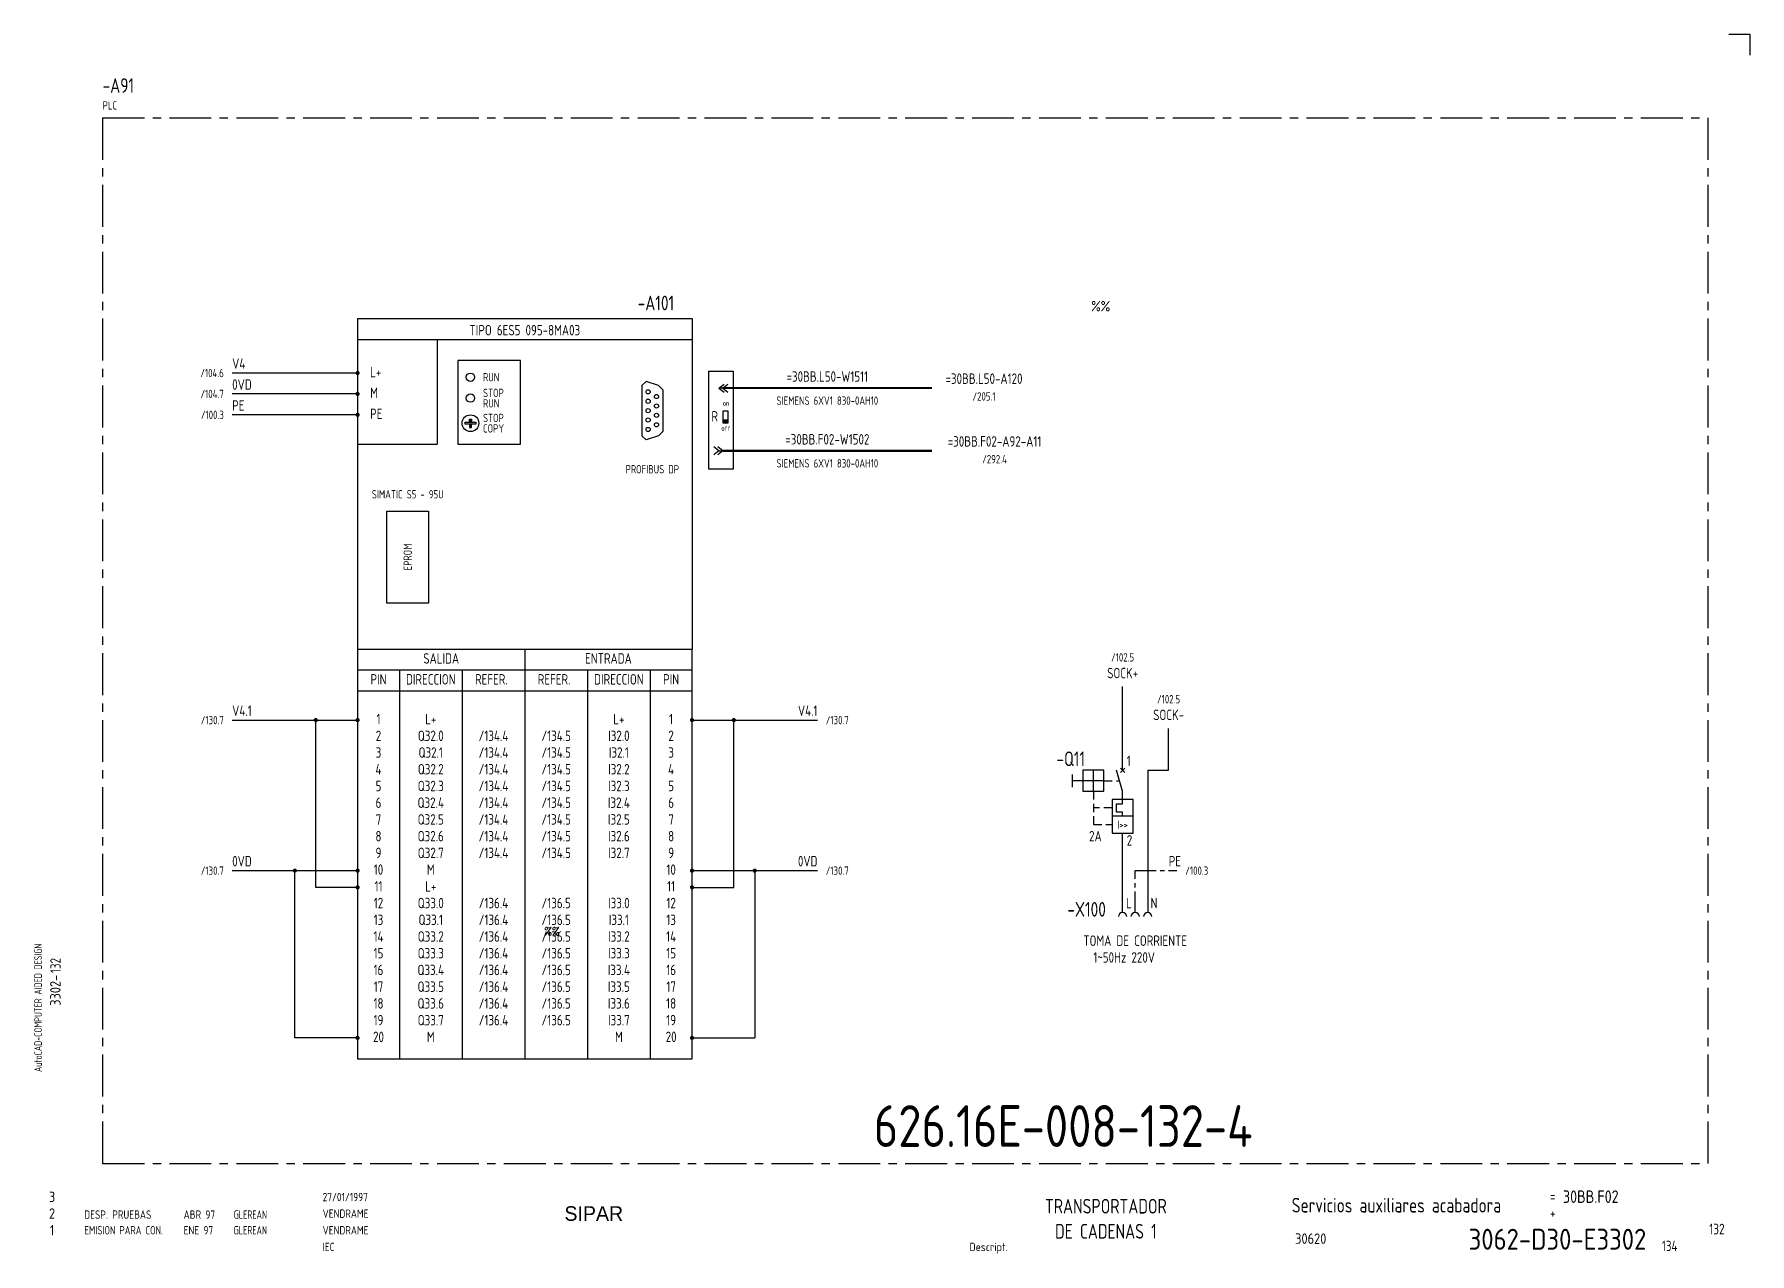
# Model space of a CAD drawing. Extents: x 10 to 893, y 5 to 502.
# Drawn here: x 9.7 to 420, y 5.4 to 297 of the extents above; entities that cross this region are included whole.
import ezdxf
from ezdxf.enums import TextEntityAlignment as Align

# ---------------------------------------------------------------- set-up
doc = ezdxf.new("R2010")
doc.units = 0
doc.header["$LTSCALE"] = 8
doc.header["$MEASUREMENT"] = 0
for name, pattern in [('CENTER', [2, 1.25, -0.25, 0.25, -0.25]), ('CENTER12', [1, 0.625, -0.125, 0.125, -0.125]), ('HIDDEN', [0.375, 0.25, -0.125])]:
    doc.linetypes.add(name, pattern=pattern)
doc.layers.get('0').update_dxf_attribs({"linetype": 'CONTINUOUS'})
doc.layers.add('CART', color=7, linetype='CONTINUOUS')
doc.styles.add('DIN', font='DIN', dxfattribs={"width": 0.85})
doc.styles.add('SIMPLEX', font='SIMPLEX', dxfattribs={"width": 0.9})
doc.styles.add('UNIV', font='UNIV')

msp = doc.modelspace()

# ---------------------------------------------------------------- texts
at = {"color": 3, "style": 'DIN', "width": 0.8}
for s, p in [('-A91', (26, 283)), ('-A101', (154, 231))]:
    msp.add_text(s, height=3.5, dxfattribs=at).set_placement(p)
at = {"style": 'DIN'}
for s, height, width, p in [('PLC', 2, 0.8, (26, 279)), ('%%', 2.5, 0.85, (262.5, 230.75)), ('V4', 2.5, 0.8, (57, 217)), ('L+', 2.5, 0.8, (90, 215)), ('0VD', 2.5, 0.8, (57, 212)), ('RUN', 2, 0.8, (117, 214)), ('PE', 2.5, 0.8, (57, 207)), ('M', 2.5, 0.8, (90, 210)), ('STOP', 2, 0.8, (117, 210.25)), ('RUN', 2, 0.8, (117, 207.75)), ('PE', 2.5, 0.8, (90, 205)), ('STOP', 2, 0.8, (117, 204.25)), ('COPY', 2, 0.8, (117, 201.75)), ('V4.1', 2.5, 0.8, (57, 134)), ('/130.7', 2, 0.8, (199, 132)), ('1', 2.5, 0.8, (271, 122)), ('2', 2.5, 0.8, (271, 103)), ('0VD', 2.5, 0.8, (57, 98)), ('/130.7', 2, 0.8, (199, 96)), ('/100.3', 2, 0.8, (285, 96)), ('1~50Hz 220V', 2.5, 0.8, (263, 75)), ('134', 2.5, 0.8, (399, 6))]:
    msp.add_text(s, height=height, dxfattribs=dict(at, width=width)).set_placement(p)
at = {"style": 'DIN', "width": 0.8}
for s, height, p in [('TIPO 6ES5 095-8MA03', 2.5, (127, 225)), ('=30BB.L50-W1511', 2.5, (199.37, 213.9)), ('=30BB.L50-A120', 2.5, (236.85, 213.4)), ('SIEMENS 6XV1 830-0AH10', 2, (199.37, 208.4)), ('/205.1', 2, (236.85, 209.4)), ('R', 2.5, (172.42, 204.39)), ('on', 1.2, (175.12, 208.14)), ('off', 1.2, (175.12, 202.17)), ('=30BB.F02-W1502', 2.5, (199.37, 198.9)), ('=30BB.F02-A92-A11', 2.5, (239.37, 198.4)), ('PROFIBUS DP', 2, (157.5, 192)), ('SIEMENS 6XV1 830-0AH10', 2, (199.37, 193.4)), ('/292.4', 2, (239.37, 194.4)), ('SIMATIC S5 - 95U', 2, (99, 186)), ('SALIDA', 2.5, (107, 146.5)), ('ENTRADA', 2.5, (147, 146.5)), ('/102.5', 2, (270, 147)), ('PIN', 2.5, (92, 141.5)), ('DIRECCION', 2.5, (104.5, 141.5)), ('REFER.', 2.5, (119, 141.5)), ('REFER.', 2.5, (134, 141.5)), ('DIRECCION', 2.5, (149.5, 141.5)), ('PIN', 2.5, (162, 141.5)), ('SOCK+', 2.5, (270, 143)), ('SOCK-', 2.5, (281, 133)), ('/102.5', 2, (281, 137)), ('1', 2.5, (92, 132)), ('L+', 2.5, (104.5, 132)), ('L+', 2.5, (149.5, 132)), ('1', 2.5, (162, 132)), ('2', 2.5, (92, 128)), ('Q32.0', 2.5, (104.5, 128)), ('/134.4', 2.5, (119.5, 128)), ('/134.5', 2.5, (134.5, 128)), ('I32.0', 2.5, (149.5, 128)), ('2', 2.5, (162, 128)), ('3', 2.5, (92, 124)), ('Q32.1', 2.5, (104.5, 124)), ('/134.4', 2.5, (119.5, 124)), ('/134.5', 2.5, (134.5, 124)), ('I32.1', 2.5, (149.5, 124)), ('3', 2.5, (162, 124)), ('4', 2.5, (92, 120)), ('Q32.2', 2.5, (104.5, 120)), ('/134.4', 2.5, (119.5, 120)), ('/134.5', 2.5, (134.5, 120)), ('I32.2', 2.5, (149.5, 120)), ('4', 2.5, (162, 120)), ('5', 2.5, (92, 116)), ('Q32.3', 2.5, (104.5, 116)), ('/134.4', 2.5, (119.5, 116)), ('/134.5', 2.5, (134.5, 116)), ('I32.3', 2.5, (149.5, 116)), ('5', 2.5, (162, 116)), ('6', 2.5, (92, 112)), ('Q32.4', 2.5, (104.5, 112)), ('/134.4', 2.5, (119.5, 112)), ('/134.5', 2.5, (134.5, 112)), ('I32.4', 2.5, (149.5, 112)), ('6', 2.5, (162, 112)), ('7', 2.5, (92, 108)), ('Q32.5', 2.5, (104.5, 108)), ('/134.4', 2.5, (119.5, 108)), ('/134.5', 2.5, (134.5, 108)), ('I32.5', 2.5, (149.5, 108)), ('7', 2.5, (162, 108)), ('I>>', 2, (270, 107)), ('8', 2.5, (92, 104)), ('Q32.6', 2.5, (104.5, 104)), ('/134.4', 2.5, (119.5, 104)), ('/134.5', 2.5, (134.5, 104)), ('I32.6', 2.5, (149.5, 104)), ('8', 2.5, (162, 104)), ('10', 2.5, (92, 96)), ('9', 2.5, (92, 100)), ('Q32.7', 2.5, (104.5, 100)), ('M', 2.5, (104.5, 96)), ('/134.4', 2.5, (119.5, 100)), ('/134.5', 2.5, (134.5, 100)), ('I32.7', 2.5, (149.5, 100)), ('10', 2.5, (162, 96)), ('9', 2.5, (162, 100)), ('PE', 2.5, (282.5, 98)), ('11', 2.5, (92, 92)), ('L+', 2.5, (104.5, 92)), ('11', 2.5, (162, 92)), ('12', 2.5, (92, 88)), ('Q33.0', 2.5, (104.5, 88)), ('/136.4', 2.5, (119.5, 88)), ('/136.5', 2.5, (134.5, 88)), ('I33.0', 2.5, (149.5, 88)), ('12', 2.5, (162, 88)), ('L', 2.5, (271.5, 88)), ('N', 2.5, (277.5, 88)), ('13', 2.5, (92, 84)), ('Q33.1', 2.5, (104.5, 84)), ('/136.4', 2.5, (119.5, 84)), ('/136.5', 2.5, (134.5, 84)), ('I33.1', 2.5, (149.5, 84)), ('13', 2.5, (162, 84)), ('14', 2.5, (92, 80)), ('Q33.2', 2.5, (104.5, 80)), ('/136.4', 2.5, (119.5, 80)), ('/136.5', 2.5, (134.5, 80)), ('I33.2', 2.5, (149.5, 80)), ('14', 2.5, (162, 80)), ('15', 2.5, (92, 76)), ('Q33.3', 2.5, (104.5, 76)), ('/136.4', 2.5, (119.5, 76)), ('/136.5', 2.5, (134.5, 76)), ('I33.3', 2.5, (149.5, 76)), ('15', 2.5, (162, 76)), ('TOMA DE CORRIENTE', 2.5, (273, 79)), ('16', 2.5, (92, 72)), ('Q33.4', 2.5, (104.5, 72)), ('/136.4', 2.5, (119.5, 72)), ('/136.5', 2.5, (134.5, 72)), ('I33.4', 2.5, (149.5, 72)), ('16', 2.5, (162, 72)), ('17', 2.5, (92, 68)), ('Q33.5', 2.5, (104.5, 68)), ('/136.4', 2.5, (119.5, 68)), ('/136.5', 2.5, (134.5, 68)), ('I33.5', 2.5, (149.5, 68)), ('17', 2.5, (162, 68)), ('18', 2.5, (92, 64)), ('Q33.6', 2.5, (104.5, 64)), ('/136.4', 2.5, (119.5, 64)), ('/136.5', 2.5, (134.5, 64)), ('I33.6', 2.5, (149.5, 64)), ('18', 2.5, (162, 64)), ('19', 2.5, (92, 60)), ('Q33.7', 2.5, (104.5, 60)), ('/136.4', 2.5, (119.5, 60)), ('/136.5', 2.5, (134.5, 60)), ('I33.7', 2.5, (149.5, 60)), ('19', 2.5, (162, 60)), ('20', 2.5, (92, 56)), ('M', 2.5, (104.5, 56)), ('M', 2.5, (149.5, 56)), ('20', 2.5, (162, 56))]:
    msp.add_text(s, height=height, dxfattribs=at).set_placement(p, align=Align.CENTER)
for s, height, p in [('/104.6', 2, (55, 215)), ('/104.7', 2, (55, 210)), ('/100.3', 2, (55, 205)), ('V4.1', 2.5, (197, 134)), ('/130.7', 2, (55, 132)), ('2A', 2.5, (265, 104)), ('0VD', 2.5, (197, 98)), ('/130.7', 2, (55, 96))]:
    msp.add_text(s, height=height, dxfattribs=at).set_placement(p, align=Align.RIGHT)
msp.add_text('EPROM', height=2, rotation=90, dxfattribs=at).set_placement((100, 172), align=Align.CENTER)
at = {"color": 3, "style": 'DIN', "width": 0.8}
for s, height, p in [('-Q11', 3.5, (261, 122)), ('-X100', 3.5, (266, 86)), ('132', 2.56, (414, 10))]:
    msp.add_text(s, height=height, dxfattribs=at).set_placement(p, align=Align.RIGHT)
at = {"color": 7, "linetype": 'Continuous', "style": 'SIMPLEX', "width": 0.9}
msp.add_text('%%', height=2, dxfattribs=at).set_placement((133.5, 82.5), align=Align.MIDDLE)
at = {"style": 'DIN', "width": 0.8}
msp.add_text('132', height=2.5, rotation=90, dxfattribs=at).set_placement((16, 72.5))
at = {"color": 3, "style": 'DIN', "width": 0.8}
for s, p in [('TRANSPORTADOR', (266, 15)), ('DE CADENAS 1', (266, 9))]:
    msp.add_text(s, height=3.5, dxfattribs=at).set_placement(p, align=Align.CENTER)
at = {"linetype": 'Continuous', "style": 'DIN'}
for s, width, p in [('DESP. PRUEBAS', 0.85, (21.62, 13.75)), ('ABR 97', 0.85, (45.38, 13.75)), ('GLEREAN', 0.7, (57.38, 13.75))]:
    msp.add_text(s, height=2, dxfattribs=dict(at, width=width)).set_placement(p)
at = {"color": 2, "insert": (210.47, 40.92), "char_height": 10, "width": 111.0411, "attachment_point": 1, "style": 'DIN'}
msp.add_mtext('626.16E-008-132-4', dxfattribs=at)
at = {"layer": 'CART', "color": 2, "linetype": 'Continuous', "style": 'UNIV'}
msp.add_text('SIPAR', height=3.5, dxfattribs=at).set_placement((143.5, 13.25), align=Align.CENTER)

# ---------------------------------------------------------------- blocks, each defined once
blk = doc.blocks.new('WB-FG100')
at = {"layer": 'CART', "color": 1}
for p, q in [((415, 297), (420, 297)), ((420, 297), (420, 292))]:
    blk.add_line(p, q, dxfattribs=at)
at = {"layer": 'CART', "color": 1, "style": 'DIN', "width": 0.8}
blk.add_text('AutoCAD-COMPUTER AIDED DESIGN', height=1.8, rotation=90, dxfattribs=at).set_placement((11.47, 48.84))
at = {"layer": 'CART', "color": 3, "style": 'DIN', "width": 0.8}
for s, p in [('=', (372.24, 17.91)), ('+', (372.24, 13.87))]:
    blk.add_text(s, height=2.5, dxfattribs=at).set_placement(p)
at = {"layer": 'CART', "color": 7, "style": 'DIN', "width": 0.9}
blk.add_attdef('FILE', text='', height=2.5, rotation=90, dxfattribs=at).set_placement((15.95, 68.38), align=Align.CENTER)
for tag, p in [('MOD-3', (13.92, 19)), ('MOD-2', (13.92, 15)), ('MOD-1', (13.92, 11)), ('NR.COMMESSA', (315, 9))]:
    blk.add_attdef(tag, text='', height=2.5, dxfattribs=at).set_placement(p, align=Align.MIDDLE)
at = {"layer": 'CART', "color": 7, "style": 'DIN'}
for tag, width, p in [('REV-3', 0.9, (21.66, 19)), ('DATA-3', 0.9, (45.37, 19)), ('NOME-3', 0.9, (57.37, 19)), ('REV-2', 0.9, (21.66, 15)), ('DATA-2', 0.9, (45.37, 15)), ('NOME-2', 0.9, (57.37, 15)), ('REV-1', 0.9, (21.66, 11)), ('DATA-1', 0.9, (45.37, 11)), ('NOME-1', 0.7, (57.37, 11))]:
    blk.add_attdef(tag, text='', height=2, dxfattribs=dict(at, width=width)).set_placement(p, align=Align.MIDDLE_LEFT)
at = {"layer": 'CART', "color": 7, "style": 'DIN', "width": 0.9}
for tag, p, height in [('DATA', (78.64, 17.94), 2), ('ESECUTORE', (78.64, 13.97), 2), ('CONTROLLORE', (78.64, 9.99), 2), ('SEGUE', (398.93, 5.65), 2.8), ('NORMA', (78.64, 6.01), 2)]:
    blk.add_attdef(tag, p, '', height=height, dxfattribs=at)
at = {"layer": 'CART', "color": 2, "style": 'DIN', "width": 0.9}
for tag, p in [('TITOLO-1/3', (266.5, 18.23)), ('TITOLO-1/2', (266.5, 15.73)), ('TITOLO-2/3', (266.5, 13.18)), ('TITOLO-2/2', (266.5, 10.68)), ('TITOLO-3/3', (266.5, 8.13))]:
    blk.add_attdef(tag, text='', height=3.5, dxfattribs=at).set_placement(p, align=Align.MIDDLE)
at = {"layer": 'CART', "color": 3, "style": 'DIN', "width": 0.9}
blk.add_attdef('ASSIEME', text='', height=3.5, dxfattribs=at).set_placement((334, 17), align=Align.MIDDLE)
at = {"layer": 'CART', "color": 3, "style": 'DIN', "width": 0.85}
for tag, p in [('=', (375.33, 16.63)), ('+', (375.33, 12.76))]:
    blk.add_attdef(tag, text='', height=3, dxfattribs=at).set_placement(p, align=Align.BOTTOM_LEFT)
at = {"layer": 'CART', "color": 3, "style": 'DIN', "width": 0.9}
blk.add_attdef('FOGLIO', text='', height=2.8, dxfattribs=at).set_placement((414.2, 9.56), align=Align.RIGHT)
at = {"layer": 'CART', "color": 2, "style": 'DIN', "width": 0.9}
blk.add_attdef('DISEGNO', text='', height=5, dxfattribs=at).set_placement((395.27, 6.35), align=Align.RIGHT)
at = {"layer": 'CART', "color": 1, "style": 'DIN', "width": 0.9}
blk.add_attdef('TIPOLOGIA', (233.37, 6), '', height=2, dxfattribs=at)

# ---------------------------------------------------------------- hatches: boundary and pattern name
at = {"linetype": 'Continuous'}
h = msp.add_hatch(dxfattribs=at)
h.set_pattern_fill('ANSI31', color=256)
h.set_pattern_definition([(45, (41.10033, -11.62597), (-0.08838835, 0.08838835), [])])
h.paths.add_polyline_path([(174.47, 204.8), (174.47, 203.99), (175.57, 203.99), (175.57, 204.8)])

# ---------------------------------------------------------------- linework, layer by layer
at = {"color": 3, "linetype": 'CENTER'}
for p, q in [((26, 277), (410, 277)), ((26, 277), (26, 27)), ((410, 277), (410, 27)), ((26, 27), (410, 27))]:
    msp.add_line(p, q, dxfattribs=at)
at = {"color": 3}
for p, q in [((87, 229), (167, 229)), ((87, 229), (87, 150)), ((167, 229), (167, 150)), ((87, 224), (167, 224)), ((106, 224), (106, 199)), ((87, 199), (106, 199)), ((87, 150), (87, 52)), ((87, 150), (167, 150)), ((127, 150), (127, 52)), ((167, 52), (167, 150)), ((87, 145), (167, 145)), ((97, 145), (97, 52)), ((112, 145), (112, 52)), ((142, 145), (142, 52)), ((157, 145), (157, 52)), ((87, 140), (167, 140)), ((87, 52), (167, 52))]:
    msp.add_line(p, q, dxfattribs=at)
for p, q in [((126, 219), (111, 219)), ((111, 219), (111, 199)), ((126, 199), (126, 219)), ((87, 216), (57, 216)), ((87, 211), (57, 211)), ((87, 206), (57, 206)), ((112.75, 204.25), (115.25, 204.25)), ((112.75, 203.75), (112.75, 204.25)), ((115.25, 203.75), (112.75, 203.75)), ((114.25, 203.75), (113.75, 203.75)), ((113.75, 203.75), (113.75, 203)), ((113.75, 203), (114.25, 203)), ((114.25, 203), (114.25, 203.75)), ((115.25, 204.25), (115.25, 203.75)), ((111, 199), (126, 199)), ((94, 161), (94, 183)), ((94, 183), (104, 183)), ((104, 183), (104, 161)), ((104, 161), (94, 161)), ((270, 121), (270, 141)), ((57, 133), (87, 133)), ((77, 93), (77, 133)), ((167, 133), (197, 133)), ((177, 93), (177, 133)), ((281, 121), (281, 131)), ((258, 117), (258, 120)), ((260.5, 121), (260.5, 116)), ((265.5, 121), (260.5, 121)), ((263, 116), (263, 121)), ((265.5, 116), (265.5, 121)), ((270, 116), (268.5, 121)), ((269.5, 120.5), (270.5, 121.5)), ((269.5, 121.5), (270.5, 120.5)), ((276, 121), (276, 87)), ((276, 121), (281, 121)), ((265.5, 118.5), (258, 118.5)), ((260.5, 116), (265.5, 116)), ((270, 113), (270, 116)), ((267.5, 114), (267.5, 106)), ((272.5, 114), (267.5, 114)), ((268.5, 113), (270, 113)), ((268.5, 111), (268.5, 113)), ((270, 111), (268.5, 111)), ((270, 110), (270, 111)), ((272.5, 106), (272.5, 114)), ((272.5, 110), (267.5, 110)), ((267.5, 106), (272.5, 106)), ((270, 87), (270, 106)), ((57, 97), (87, 97)), ((72, 57), (72, 97)), ((167, 97), (197, 97)), ((182, 97), (182, 57)), ((87, 93), (77, 93)), ((167, 93), (177, 93)), ((87, 57), (72, 57)), ((167, 57), (182, 57))]:
    msp.add_line(p, q)
at = {"color": 2}
for p, q in [((155, 213), (156, 214)), ((159, 213), (156, 214)), ((155, 213), (155, 201)), ((160, 212), (159, 213)), ((160, 212), (160, 202)), ((160, 202), (159, 201)), ((155, 201), (156, 200)), ((159, 201), (156, 200))]:
    msp.add_line(p, q, dxfattribs=at)
at = {"linetype": 'Continuous'}
for p, q in [((173.45, 212.4), (174.67, 213.37)), ((173.45, 212.4), (174.67, 211.44)), ((174.37, 212.4), (173.45, 212.4)), ((174.37, 212.4), (175.59, 213.37)), ((174.37, 212.4), (175.59, 211.44)), ((174.47, 203.99), (174.47, 206.99)), ((174.47, 206.99), (175.57, 206.99)), ((175.57, 206.99), (175.57, 203.99)), ((175.57, 203.99), (174.47, 203.99)), ((173.45, 197.4), (172.23, 198.37)), ((173.45, 197.4), (172.23, 196.44)), ((174.37, 197.4), (173.15, 198.37)), ((174.37, 197.4), (173.15, 196.44)), ((173.45, 197.4), (174.37, 197.4))]:
    msp.add_line(p, q, dxfattribs=at)
at = {"linetype": 'HIDDEN'}
for p, q in [((263, 116), (263, 108)), ((265.5, 118.5), (269.25, 118.5)), ((267.5, 112), (263, 112)), ((263, 108), (267.5, 108))]:
    msp.add_line(p, q, dxfattribs=at)
at = {"linetype": 'CENTER12'}
for p, q in [((273, 87), (273, 97)), ((273, 97), (283, 97))]:
    msp.add_line(p, q, dxfattribs=at)
at = {"linetype": 'Continuous', "const_width": 0.5}
for points in [[(86.75, 216, 1), (87.25, 216, 1)], [(86.75, 211, 1), (87.25, 211, 1)], [(86.75, 206, 1), (87.25, 206, 1)], [(86.75, 133, 1), (87.25, 133, 1)], [(166.75, 133, 1), (167.25, 133, 1)], [(86.75, 97, 1), (87.25, 97, 1)], [(86.75, 93, 1), (87.25, 93, 1)], [(86.75, 57, 1), (87.25, 57, 1)], [(166.75, 57, 1), (167.25, 57, 1)]]:
    msp.add_lwpolyline(points, format="xyb", close=True, dxfattribs=at)
at = {"linetype": 'Continuous'}
for points in [[(171, 216.44), (176.82, 216.44), (176.82, 193), (171, 193)], [(174.47, 204.8), (175.57, 204.8), (175.57, 203.99), (174.47, 203.99)]]:
    msp.add_lwpolyline(points, close=True, dxfattribs=at)
at = {"const_width": 0.5}
for points in [[(174.37, 212.4), (224.37, 212.4)], [(174.37, 197.4), (224.37, 197.4)]]:
    msp.add_lwpolyline(points, dxfattribs=at)
msp.add_lwpolyline([(113.75, 204.25), (113.75, 205), (114.25, 205), (114.25, 204.25), (113.75, 204.25)])
for points in [[(76.75, 133, 1), (77.25, 133, 1)], [(176.75, 133, 1), (177.25, 133, 1)], [(71.75, 97, 1), (72.25, 97, 1)], [(166.75, 97, 1), (167.25, 97, 1)], [(181.75, 97, 1), (182.25, 97, 1)], [(166.75, 93, 1), (167.25, 93, 1)]]:
    msp.add_lwpolyline(points, format="xyb", close=True, dxfattribs=at)
for centre, radius in [((114, 215), 1), ((114, 210), 1), ((156.5, 211.5), 0.5), ((156.5, 209.25), 0.5), ((158.5, 210.37), 0.5), ((114, 204), 2), ((156.5, 207), 0.5), ((156.5, 204.75), 0.5), ((158.5, 208.12), 0.5), ((158.5, 205.87), 0.5), ((156.5, 202.5), 0.5), ((158.5, 203.62), 0.5)]:
    msp.add_circle(centre, radius)
for centre in [(270, 86), (273, 86), (276, 86)]:
    msp.add_arc(centre, 1, 0, 180)
for points in [[(113.75, 204.25), (114.25, 204.25), (113.75, 205), (114.25, 205)], [(113.75, 203.75), (114.25, 203.75), (113.75, 203), (114.25, 203)]]:
    msp.add_solid(points)

# ---------------------------------------------------------------- block references
at = {"layer": 'CART'}
ref = msp.add_blockref('WB-FG100', (0, 0), dxfattribs=at)
ref.add_attrib('TIPOLOGIA', 'Descript.', (233.37, 6), dxfattribs={"color": 1, "height": 2, "style": 'DIN', "width": 0.9})
ref.add_attrib('ASSIEME', 'Servicios auxiliares acabadora', dxfattribs={"color": 3, "height": 3.5, "style": 'DIN', "width": 0.8}).set_placement((335.5, 17), align=Align.MIDDLE)
ref.add_attrib('=', '30BB.F02', dxfattribs={"color": 3, "height": 3, "style": 'DIN', "width": 0.85}).set_placement((375.33, 16.63), align=Align.BOTTOM_LEFT)
ref.add_attrib('NR.COMMESSA', '30620', dxfattribs={"color": 7, "height": 2.5, "style": 'DIN', "width": 0.9}).set_placement((315, 9), align=Align.MIDDLE)
ref.add_attrib('DISEGNO', '3062-D30-E3302', dxfattribs={"color": 2, "height": 5, "style": 'DIN', "width": 0.9}).set_placement((395.27, 6.35), align=Align.RIGHT)
ref.add_attrib('DATA', '27/01/1997', (78.64, 17.94), dxfattribs={"color": 7, "height": 2, "style": 'DIN', "width": 0.85})
ref.add_attrib('ESECUTORE', 'VENDRAME', (78.64, 13.97), dxfattribs={"color": 7, "height": 2, "style": 'DIN', "width": 0.85})
ref.add_attrib('CONTROLLORE', 'VENDRAME', (78.64, 9.99), dxfattribs={"color": 7, "height": 2, "style": 'DIN', "width": 0.85})
ref.add_attrib('NORMA', 'IEC', (78.64, 6.01), dxfattribs={"color": 7, "height": 2, "style": 'DIN', "width": 0.85})
ref.add_attrib('MOD-1', '1', dxfattribs={"color": 7, "height": 2.5, "style": 'DIN', "width": 0.9}).set_placement((13.92, 11), align=Align.MIDDLE)
ref.add_attrib('REV-1', 'EMISION PARA CON.', dxfattribs={"color": 7, "height": 2, "style": 'DIN', "width": 0.8}).set_placement((21.66, 11), align=Align.MIDDLE_LEFT)
ref.add_attrib('DATA-1', 'ENE 97', dxfattribs={"color": 7, "height": 2, "style": 'DIN', "width": 0.85}).set_placement((45.37, 11), align=Align.MIDDLE_LEFT)
ref.add_attrib('NOME-1', 'GLEREAN', dxfattribs={"color": 7, "height": 2, "style": 'DIN', "width": 0.7}).set_placement((57.37, 11), align=Align.MIDDLE_LEFT)
ref.add_attrib('MOD-2', '2', dxfattribs={"color": 7, "height": 2.5, "style": 'DIN', "width": 0.9}).set_placement((13.92, 15), align=Align.MIDDLE)
ref.add_attrib('MOD-3', '3', dxfattribs={"color": 7, "height": 2.5, "style": 'DIN', "width": 0.9}).set_placement((13.92, 19), align=Align.MIDDLE)
ref.add_attrib('FILE', '3302-', dxfattribs={"color": 7, "height": 2.5, "rotation": 90, "style": 'DIN', "width": 0.9}).set_placement((15.95, 68.38), align=Align.CENTER)

msp.set_redraw_order([(e.dxf.handle, doc.entitydb.next_handle()) for e in msp.query("TEXT MTEXT ATTDEF DIMENSION ARC_DIMENSION")])  # texts and dimensions are drawn at this point

doc.saveas('drawing.dxf')
